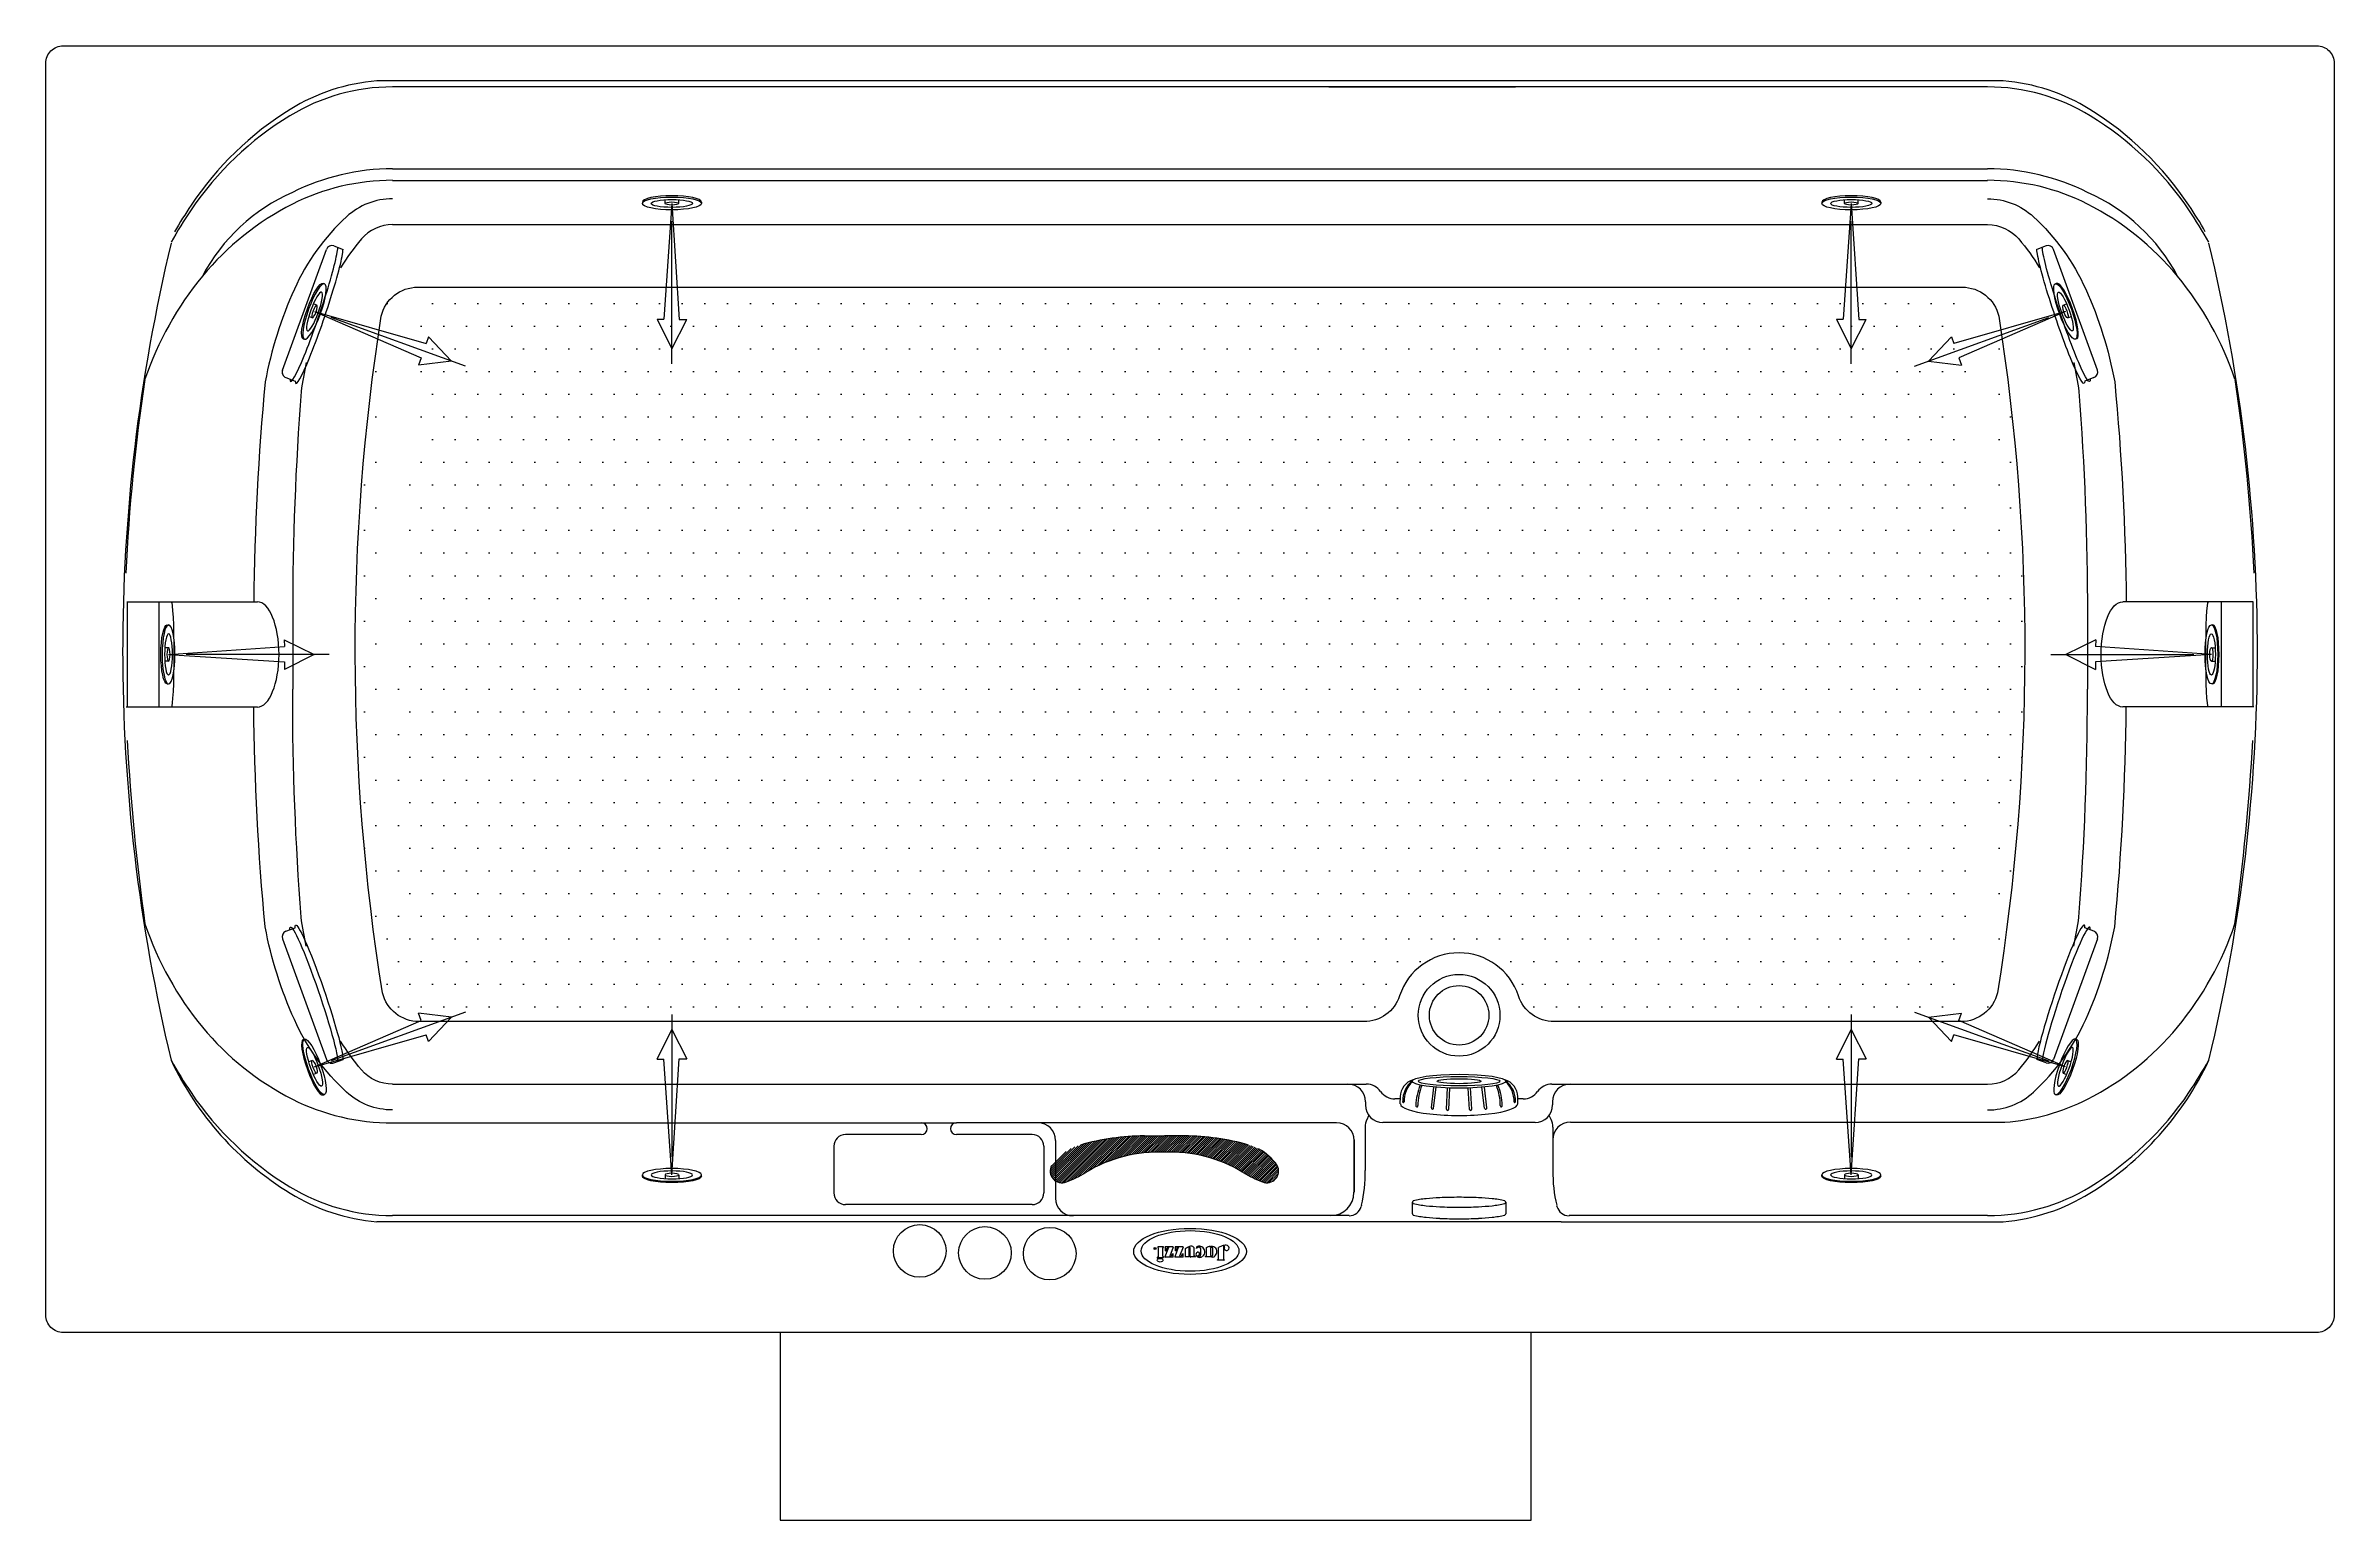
# Model space of a CAD drawing. Header units: millimetres. Extents: x -1239.85 to -1238.25, y 2235.66 to 2236.69.
import ezdxf
from ezdxf.enums import TextEntityAlignment as Align

# ---------------------------------------------------------------- set-up
doc = ezdxf.new("R2010")
doc.units = ezdxf.units.MM
doc.linetypes.add('CENTER', pattern=[2, 1.25, -0.25, 0.25, -0.25])
for name, color, linetype in [('CONTOR04', 7, 'Continuous'), ('jacuzzi', 1, 'Continuous'), ('LCENTR02', 1, 'CENTER'), ('LCOTA02', 1, 'Continuous')]:
    doc.layers.add(name, color=color, linetype=linetype)
doc.styles.add('ROMANS', font='romans', dxfattribs={"height": 4})

# ---------------------------------------------------------------- blocks, each defined once
blk = doc.blocks.new('A$C302A24D9')
at = {"layer": 'jacuzzi'}
for p, q in [((0, 1.23), (0, 1.02)), ((1.81, 1.02), (1.81, 1.61)), ((2.9, 1.02), (2.9, 1.61)), ((4.71, 1.23), (4.71, 1.02))]:
    blk.add_line(p, q, dxfattribs=at)
at = {"layer": 'jacuzzi', "extrusion": (0, 0, -1)}
for centre, major_axis, ratio, start_param, end_param in [((2.36, 1.23), (2.36, 0), 0.431953, 3.141593, 6.283185), ((2.36, 1.02), (2.36, 0), 0.431953, 3.141593, 9.424778), ((2.36, 1.02), (1.65, 0), 0.381644, 3.141593, 9.424778), ((2.36, 1.02), (0.544, 0), 0.461888, 1.570796326794896, 7.853981633974482)]:
    blk.add_ellipse(centre, major_axis=major_axis, ratio=ratio, start_param=start_param, end_param=end_param, dxfattribs=at)
blk = doc.blocks.new('BMG')
at = {"layer": 'LCENTR02'}
blk.add_line((0, -12.84), (0, 1.55), dxfattribs=at)
at = {"layer": 'LCOTA02'}
for p, q in [((0, 0), (-0.59, -9.27)), ((0, 0), (0.64, -9.26)), ((0, -11.64), (-1.2, -9.27)), ((-0.59, -9.27), (-1.2, -9.27)), ((1.18, -9.25), (0, -11.64)), ((1.18, -9.25), (0.64, -9.26))]:
    blk.add_line(p, q, dxfattribs=at)
at = {"layer": 'CONTOR04', "yscale": 0.5}
blk.add_blockref('A$C302A24D9', (-2.36, -0.51), dxfattribs=at)

msp = doc.modelspace()

# ---------------------------------------------------------------- hatches: boundary and pattern name
at = {"layer": 'jacuzzi'}
h = msp.add_hatch(dxfattribs=at)
h.set_pattern_fill('DOTS', color=256, scale=0.01, style=0)
h.set_pattern_definition([(0, (7.85173, -7.250472), (0.0079375, 0.015875), [0, -0.015875])])
edge = h.paths.add_edge_path()
edge.add_arc((-1238.9307, 2236.03), 0.0263, 270, 341.8038, ccw=False)
edge.add_line((-1238.9307, 2236.0038), (-1239.5913, 2236.0038))
edge.add_arc((-1239.5913, 2236.03), 0.0262, 193.3149, 270, ccw=False)
edge.add_arc((-1238.1247, 2236.2634), 1.5113, 171.103, 189.1149, ccw=False)
edge.add_arc((-1239.5922, 2236.4912), 0.0263, 90, 167.0042, ccw=False)
edge.add_line((-1239.5922, 2236.5175), (-1238.5125, 2236.5175))
edge.add_arc((-1238.5125, 2236.4912), 0.0262, 12.9958, 90, ccw=False)
edge.add_arc((-1239.98, 2236.2634), 1.5113, -9.1149, 8.897, ccw=False)
edge.add_arc((-1238.5133, 2236.03), 0.0262, 270, 346.6851, ccw=False)
edge.add_line((-1238.5133, 2236.0038), (-1238.7977, 2236.0038))
edge.add_arc((-1238.7977, 2236.03), 0.0263, 198.1962, 270, ccw=False)
edge.add_arc((-1238.8642, 2236.0082), 0.0437, 18.1962, 161.8038)
h = msp.add_hatch(dxfattribs=at)
h.set_pattern_fill('ANSI31', color=256, scale=0.00819, style=0)
h.set_pattern_definition([(45, (-1241.4412292, 2240.4762011), (-0.00072390057, 0.00072390057), [])])
h.paths.add_polyline_path([(-1239.0153, 2235.8984, 0.040015), (-1239.0014, 2235.8916, 0.693838), (-1238.9914, 2235.9032, 0.117767), (-1239.0044, 2235.9147, 0.051981), (-1239.0114, 2235.9175, 0.067757), (-1239.0562, 2235.9239), (-1239.0702, 2235.9239), (-1239.0843, 2235.9239, 0.067757), (-1239.129, 2235.9175, 0.051981), (-1239.1361, 2235.9147, 0.117767), (-1239.149, 2235.9032, 0.693838), (-1239.139, 2235.8916, 0.040015), (-1239.1251, 2235.8984, -0.150241), (-1239.0702, 2235.9124, -0.150241)])

# ---------------------------------------------------------------- linework, layer by layer
for p, q in [((-1239.2371, 2236.6618), (-1239.6209, 2236.6618)), ((-1239.2371, 2236.6575), (-1239.6099, 2236.6575)), ((-1238.4838, 2236.6618), (-1239.2371, 2236.6618)), ((-1238.4947, 2236.6575), (-1239.2371, 2236.6575)), ((-1238.9838, 2236.6575), (-1239.1473, 2236.6575)), ((-1238.9553, 2236.6575), (-1238.8247, 2236.6575)), ((-1239.6099, 2236.6003), (-1238.4947, 2236.6003)), ((-1239.6099, 2236.5921), (-1239.2371, 2236.5921)), ((-1239.2371, 2236.5921), (-1238.4947, 2236.5921)), ((-1239.6099, 2236.5612), (-1238.4947, 2236.5612)), ((-1239.6509, 2236.5463), (-1239.6444, 2236.5439)), ((-1238.4538, 2236.5463), (-1238.4603, 2236.5439)), ((-1239.6868, 2236.4594), (-1239.6561, 2236.5438)), ((-1238.4178, 2236.4594), (-1238.4485, 2236.5438)), ((-1239.6844, 2236.4542), (-1239.6779, 2236.4518)), ((-1238.4203, 2236.4542), (-1238.4267, 2236.4518)), ((-1239.7956, 2236.2974), (-1239.7044, 2236.2974)), ((-1239.7954, 2236.2974), (-1239.7954, 2236.2239)), ((-1239.7732, 2236.2974), (-1239.7732, 2236.2239)), ((-1239.6797, 2236.2887), (-1239.6797, 2236.2363)), ((-1238.4249, 2236.2887), (-1238.4249, 2236.2363)), ((-1238.3091, 2236.2974), (-1238.4002, 2236.2974)), ((-1238.3315, 2236.2974), (-1238.3315, 2236.2239)), ((-1238.3093, 2236.2974), (-1238.3093, 2236.2239)), ((-1239.6797, 2236.2326), (-1239.6797, 2236.2363)), ((-1238.4249, 2236.2326), (-1238.4249, 2236.2363)), ((-1239.7962, 2236.2239), (-1239.7044, 2236.2239)), ((-1238.3085, 2236.2239), (-1238.4002, 2236.2239)), ((-1239.6844, 2236.0671), (-1239.6779, 2236.0694)), ((-1238.4203, 2236.0671), (-1238.4267, 2236.0694)), ((-1239.6868, 2236.0618), (-1239.6561, 2235.9774)), ((-1238.4178, 2236.0618), (-1238.4485, 2235.9774)), ((-1239.6509, 2235.975), (-1239.6444, 2235.9774)), ((-1238.4538, 2235.975), (-1238.4603, 2235.9774)), ((-1239.6099, 2235.96), (-1238.9291, 2235.96)), ((-1238.8836, 2235.9435), (-1238.8819, 2235.958)), ((-1238.8821, 2235.9433), (-1238.8803, 2235.9579)), ((-1238.873, 2235.9425), (-1238.8723, 2235.9574)), ((-1238.8714, 2235.9424), (-1238.8706, 2235.9573)), ((-1238.857, 2235.9424), (-1238.8578, 2235.9573)), ((-1238.8554, 2235.9425), (-1238.8562, 2235.9574)), ((-1238.8464, 2235.9433), (-1238.8482, 2235.9579)), ((-1238.8448, 2235.9435), (-1238.8465, 2235.958)), ((-1238.7993, 2235.96), (-1238.4947, 2235.96)), ((-1238.9296, 2235.9478), (-1238.9296, 2235.9455)), ((-1238.9285, 2235.9354), (-1238.9272, 2235.9381)), ((-1238.9052, 2235.9497), (-1238.9091, 2235.9497)), ((-1238.9053, 2235.9463), (-1238.9052, 2235.9513)), ((-1238.9053, 2235.9463), (-1238.9052, 2235.9513)), ((-1238.8232, 2235.9463), (-1238.8232, 2235.9513)), ((-1238.8193, 2235.9497), (-1238.8232, 2235.9497)), ((-1238.7999, 2235.9354), (-1238.8013, 2235.9381)), ((-1238.7988, 2235.9478), (-1238.7988, 2235.9455)), ((-1239.6099, 2235.933), (-1239.2157, 2235.933)), ((-1239.2402, 2235.9248), (-1239.2932, 2235.9248)), ((-1238.9499, 2235.933), (-1239.2157, 2235.933)), ((-1239.1627, 2235.9248), (-1239.2157, 2235.9248)), ((-1239.1463, 2235.9207), (-1239.1463, 2235.8799)), ((-1239.0843, 2235.9239), (-1239.0702, 2235.9239)), ((-1239.0562, 2235.9239), (-1239.0702, 2235.9239)), ((-1238.9376, 2235.9212), (-1238.9376, 2235.8844)), ((-1238.9376, 2235.8844), (-1238.9376, 2235.9207)), ((-1238.9298, 2235.9299), (-1238.9298, 2235.8996)), ((-1238.8111, 2235.9332), (-1238.9174, 2235.9332)), ((-1238.7986, 2235.9299), (-1238.7986, 2235.8996)), ((-1238.7864, 2235.9334), (-1238.4827, 2235.9334)), ((-1239.3013, 2235.9166), (-1239.3013, 2235.884)), ((-1239.1545, 2235.9166), (-1239.1545, 2235.884)), ((-1239.1627, 2235.8758), (-1239.2932, 2235.8758)), ((-1238.9325, 2235.8753), (-1238.9326, 2235.8746)), ((-1238.8969, 2235.8775), (-1238.8969, 2235.8694)), ((-1238.8315, 2235.8775), (-1238.8315, 2235.8694)), ((-1238.796, 2235.8753), (-1238.7958, 2235.8746)), ((-1238.7929, 2235.8638), (-1239.6209, 2235.8638)), ((-1238.9411, 2235.8681), (-1239.6099, 2235.8681)), ((-1238.7929, 2235.8638), (-1238.4838, 2235.8638)), ((-1238.4947, 2235.8681), (-1238.7873, 2235.8681)), ((-1239.0749, 2235.8462), (-1239.0749, 2235.846)), ((-1239.071, 2235.8463), (-1239.0748, 2235.8463)), ((-1239.0709, 2235.8462), (-1239.0709, 2235.846)), ((-1239.0674, 2235.8457), (-1239.0699, 2235.8392)), ((-1239.0641, 2235.8462), (-1239.0696, 2235.8462)), ((-1239.0696, 2235.8462), (-1239.0696, 2235.8435)), ((-1239.0692, 2235.8434), (-1239.0696, 2235.8434)), ((-1239.064, 2235.8461), (-1239.0665, 2235.8397)), ((-1239.0641, 2235.8414), (-1239.0644, 2235.8414)), ((-1239.0641, 2235.8392), (-1239.0641, 2235.8414)), ((-1239.0605, 2235.8457), (-1239.063, 2235.8392)), ((-1239.0627, 2235.8462), (-1239.0627, 2235.8435)), ((-1239.0572, 2235.8462), (-1239.0626, 2235.8462)), ((-1239.0623, 2235.8434), (-1239.0626, 2235.8434)), ((-1239.0571, 2235.8461), (-1239.0596, 2235.8397)), ((-1239.0572, 2235.8414), (-1239.0575, 2235.8414)), ((-1239.0571, 2235.8392), (-1239.0571, 2235.8414)), ((-1239.0494, 2235.8398), (-1239.0494, 2235.8448)), ((-1239.0479, 2235.8459), (-1239.0479, 2235.8453)), ((-1239.045, 2235.8452), (-1239.045, 2235.8407)), ((-1239.0408, 2235.8399), (-1239.0408, 2235.8457)), ((-1239.0383, 2235.8461), (-1239.0383, 2235.8465)), ((-1239.0325, 2235.8374), (-1239.0325, 2235.8457)), ((-1239.029, 2235.8464), (-1239.029, 2235.8375)), ((-1239.0641, 2235.8391), (-1239.0698, 2235.8391)), ((-1239.0572, 2235.8391), (-1239.0629, 2235.8391)), ((-1239.0532, 2235.8392), (-1239.0557, 2235.8392)), ((-1239.0489, 2235.8392), (-1239.0521, 2235.8392)), ((-1239.0489, 2235.8397), (-1239.0493, 2235.8397)), ((-1239.0488, 2235.8396), (-1239.0488, 2235.8392)), ((-1239.0416, 2235.8393), (-1239.0416, 2235.8395)), ((-1239.0414, 2235.8397), (-1239.041, 2235.8397)), ((-1239.0383, 2235.8392), (-1239.0414, 2235.8392)), ((-1239.0381, 2235.8394), (-1239.0381, 2235.8393)), ((-1239.0332, 2235.837), (-1239.0332, 2235.8372)), ((-1239.033, 2235.8374), (-1239.0325, 2235.8374)), ((-1239.0287, 2235.8369), (-1239.033, 2235.8369)), ((-1239.0289, 2235.8374), (-1239.0287, 2235.8374)), ((-1239.0285, 2235.8372), (-1239.0285, 2235.837)), ((-1239.3388, 2235.7863), (-1239.3388, 2235.6551)), ((-1238.8138, 2235.6551), (-1238.8138, 2235.7863)), ((-1239.3388, 2235.6551), (-1238.8138, 2235.6551))]:
    msp.add_line(p, q, dxfattribs=at)
at = {"layer": 'jacuzzi', "color": 3}
msp.add_lwpolyline([(-1238.2523, 2235.7986, -0.414214), (-1238.2646, 2235.7863), (-1239.8401, 2235.7863, -0.414214), (-1239.8523, 2235.7986), (-1239.8523, 2236.6741, -0.414214), (-1239.8401, 2236.6863), (-1238.2646, 2236.6863, -0.414214), (-1238.2523, 2236.6741)], format="xyb", close=True, dxfattribs=at)
at = {"layer": 'jacuzzi'}
for points in [[(-1239.6099, 2236.5793, 0.188149), (-1239.642, 2236.5667, 0.101334), (-1239.6785, 2236.5161, 0.059725), (-1239.6989, 2236.4512, 0.021376), (-1239.7069, 2236.2974)], [(-1238.4947, 2236.5793, -0.188149), (-1238.4626, 2236.5667, -0.101334), (-1238.4261, 2236.5161, -0.059725), (-1238.4058, 2236.4512, -0.021376), (-1238.3978, 2236.2974)], [(-1239.6099, 2236.5612, 0.219593), (-1239.6317, 2236.5512, 0.041078), (-1239.6462, 2236.531)], [(-1238.4947, 2236.5612, -0.219593), (-1238.4729, 2236.5512, -0.041078), (-1238.4584, 2236.531)], [(-1239.6702, 2236.4647, 0.016396), (-1239.6738, 2236.4445, 0.018885), (-1239.6797, 2236.2887)], [(-1238.4345, 2236.4647, -0.016396), (-1238.4308, 2236.4445, -0.018885), (-1238.4249, 2236.2887)], [(-1239.6702, 2236.0566, -0.016396), (-1239.6738, 2236.0768, -0.018885), (-1239.6797, 2236.2326)], [(-1238.4345, 2236.0566, 0.016396), (-1238.4308, 2236.0768, 0.018885), (-1238.4249, 2236.2326)], [(-1239.6099, 2235.942, -0.188149), (-1239.642, 2235.9545, -0.101334), (-1239.6785, 2236.0052, -0.059725), (-1239.6989, 2236.07, -0.021376), (-1239.7069, 2236.2239)], [(-1238.4947, 2235.942, 0.188149), (-1238.4626, 2235.9545, 0.101334), (-1238.4261, 2236.0052, 0.059725), (-1238.4058, 2236.07, 0.021376), (-1238.3978, 2236.2239)], [(-1239.6099, 2235.96, -0.219593), (-1239.6317, 2235.9701, -0.041078), (-1239.6462, 2235.9902)], [(-1238.4947, 2235.96, 0.219593), (-1238.4729, 2235.9701, 0.041078), (-1238.4584, 2235.9902)], [(-1239.0745, 2235.8456), (-1239.0745, 2235.8394, -0.309408), (-1239.0746, 2235.8392, 0.090701), (-1239.0753, 2235.8388, 0.365017), (-1239.0754, 2235.8387), (-1239.0753, 2235.8385, 0.451807), (-1239.075, 2235.8385, -0.178007), (-1239.074, 2235.8388)], [(-1239.0741, 2235.8388), (-1239.071, 2235.8388, 0.414214), (-1239.0709, 2235.8389), (-1239.0709, 2235.8393, 0.414214), (-1239.071, 2235.8394), (-1239.0713, 2235.8394, -0.414214), (-1239.0714, 2235.8395), (-1239.0714, 2235.8456)], [(-1239.0528, 2235.8464, 0.062974), (-1239.0555, 2235.845, 0.257829), (-1239.0558, 2235.8445), (-1239.0558, 2235.8392)], [(-1239.0522, 2235.8392), (-1239.0522, 2235.8455, 0.135484), (-1239.0522, 2235.8456, 0.597309), (-1239.0531, 2235.8455, 0.11277), (-1239.0531, 2235.8455), (-1239.0531, 2235.8392)]]:
    msp.add_lwpolyline(points, format="xyb", dxfattribs=at)
for points in [[(-1238.9058, 2236.0218, -0.323974), (-1238.9307, 2236.0038), (-1239.5913, 2236.0038, -0.347675), (-1239.6169, 2236.024, -0.078754), (-1239.6178, 2236.4971, -0.349236), (-1239.5922, 2236.5175), (-1238.5125, 2236.5175, -0.349236), (-1238.4869, 2236.4971, -0.078754), (-1238.4878, 2236.024, -0.347675), (-1238.5133, 2236.0038), (-1238.7977, 2236.0038, -0.323974), (-1238.8227, 2236.0218, 0.72393)], [(-1239.0381, 2235.8451), (-1239.0381, 2235.8406, 1), (-1239.0364, 2235.8406), (-1239.0364, 2235.8451, 1)]]:
    msp.add_lwpolyline(points, format="xyb", close=True, dxfattribs=at)
for centre, radius in [((-1238.8642, 2236.0082), 0.0286), ((-1238.8642, 2236.0082), 0.0208), ((-1239.2413, 2235.8434), 0.0184), ((-1239.1957, 2235.842), 0.0184), ((-1239.1504, 2235.8415), 0.0184), ((-1239.0768, 2235.8452), 0.000696)]:
    msp.add_circle(centre, radius, dxfattribs=at)
for centre, radius, start, end in [((-1239.6099, 2236.5199), 0.1376, 90, 121.4315), ((-1239.6099, 2236.5266), 0.1356, 94.6272, 121.8405), ((-1238.4947, 2236.5199), 0.1376, 58.5685, 90), ((-1238.4947, 2236.5266), 0.1356, 58.1595, 85.3728), ((-1239.5615, 2236.4485), 0.2275, 121.8405, 146.2966), ((-1238.5432, 2236.4485), 0.2275, 33.7034, 58.1595), ((-1239.5642, 2236.445), 0.2254, 121.4315, 145.8725), ((-1238.5405, 2236.445), 0.2254, 34.1275, 58.5685), ((-1239.6099, 2236.4448), 0.1555, 90, 116.739), ((-1239.6099, 2236.4367), 0.1555, 90, 116.739), ((-1238.4947, 2236.4448), 0.1555, 63.261, 90), ((-1238.4947, 2236.4367), 0.1555, 63.261, 90), ((-1239.6269, 2236.4636), 0.1313, 113.8287, 152.0047), ((-1238.4778, 2236.4636), 0.1313, 27.9953, 66.1713), ((-1239.4917, 2236.3959), 0.3129, 145.8725, 150.744), ((-1239.4846, 2236.3973), 0.3199, 146.2966, 150.2145), ((-1239.5922, 2236.4014), 0.1949, 116.739, 140.5737), ((-1238.5125, 2236.4014), 0.1949, 39.4263, 63.261), ((-1238.6201, 2236.3973), 0.3199, 29.7855, 33.7034), ((-1238.613, 2236.3959), 0.3129, 29.256, 34.1275), ((-1238.5688, 2236.2615), 1.2298, 166.5117, 180.019), ((-1239.6523, 2236.5425), 0.00408, 70, 160), ((-1238.4524, 2236.5425), 0.00408, 20, 110), ((-1239.5358, 2236.2615), 1.2298, 359.981, 13.4883), ((-1239.5644, 2236.3786), 0.2309, 140.5737, 161.1934), ((-1238.5403, 2236.3786), 0.2309, 18.8066, 39.4263), ((-1238.4643, 2236.2552), 1.3335, 171.47, 177.3262), ((-1239.683, 2236.458), 0.00408, 160, 250), ((-1238.4217, 2236.458), 0.00408, 290, 20), ((-1239.6404, 2236.2552), 1.3335, 2.6738, 8.53), ((-1238.5688, 2236.2636), 1.2298, 179.981, 193.4883), ((-1239.5358, 2236.2636), 1.2298, 346.5117, 0.019), ((-1238.2629, 2236.2842), 1.5348, 183.1321, 187.9445), ((-1239.8418, 2236.2842), 1.5348, 352.0555, 356.8679), ((-1239.5644, 2236.1465), 0.2309, 198.8066, 219.4263), ((-1239.683, 2236.0632), 0.00408, 110, 200), ((-1238.4217, 2236.0632), 0.00408, 340, 70), ((-1238.5403, 2236.1465), 0.2309, 320.5737, 341.1934), ((-1239.5922, 2236.1237), 0.1949, 219.4263, 243.261), ((-1238.5125, 2236.1237), 0.1949, 296.739, 320.5737), ((-1239.567, 2236.0699), 0.2185, 205.2358, 238.4122), ((-1239.4917, 2236.1297), 0.3129, 209.2635, 214.1275), ((-1239.6523, 2235.9788), 0.00408, 200, 290), ((-1238.4524, 2235.9788), 0.00408, 250, 340), ((-1238.5376, 2236.0699), 0.2185, 301.5878, 334.7642), ((-1238.613, 2236.1297), 0.3129, 325.8725, 330.7365), ((-1239.5642, 2236.0806), 0.2254, 214.1275, 238.5685), ((-1238.9419, 2235.9478), 0.0123, 0, 90), ((-1238.9291, 2235.9478), 0.0123, 35.3694, 90), ((-1238.9091, 2235.962), 0.0123, 215.3694, 270), ((-1238.893, 2235.9512), 0.0123, 105.4909, 179.5), ((-1238.8858, 2235.9484), 0.0178, 127.8314, 181.6456), ((-1238.8828, 2235.9477), 0.0199, 134.3309, 180.2321), ((-1238.8585, 2235.9448), 0.0359, 156.1373, 179.444), ((-1238.8543, 2235.9448), 0.0387, 158.2863, 179.644), ((-1238.8741, 2235.9448), 0.0387, 0.356, 21.7114), ((-1238.8699, 2235.9448), 0.0359, 0.556, 23.8599), ((-1238.8355, 2235.9512), 0.0123, 0.5, 74.4472), ((-1238.8426, 2235.9484), 0.0178, 358.3544, 52.1082), ((-1238.8456, 2235.9477), 0.0199, 359.7679, 45.0739), ((-1238.8193, 2235.962), 0.0123, 270, 324.6306), ((-1238.7993, 2235.9478), 0.0123, 90, 144.6306), ((-1238.7866, 2235.9478), 0.0123, 90, 180), ((-1238.5405, 2236.0806), 0.2254, 301.4315, 325.8725), ((-1239.6099, 2236.0884), 0.1555, 243.261, 270), ((-1238.9174, 2235.9455), 0.0123, 180, 270), ((-1238.9032, 2235.9477), 0.000502, 158.3204, 352.6804), ((-1238.8937, 2235.9449), 0.000723, 160.0987, 10.7386), ((-1238.8828, 2235.9434), 0.000793, 170.818, 354.7502), ((-1238.8722, 2235.9425), 0.000809, 176.3618, 357.5776), ((-1238.8562, 2235.9425), 0.000809, 182.4224, 3.6382), ((-1238.8456, 2235.9434), 0.000793, 185.2498, 9.182), ((-1238.8347, 2235.9449), 0.000723, 169.2614, 19.9013), ((-1238.8253, 2235.9477), 0.000502, 187.3196, 21.6796), ((-1238.8111, 2235.9455), 0.0123, 270, 0), ((-1238.4947, 2236.0884), 0.1555, 274.4405, 296.739), ((-1239.2932, 2235.9166), 0.00817, 90, 180), ((-1239.2402, 2235.9289), 0.00408, 270, 90), ((-1239.2157, 2235.9289), 0.00408, 90, 270), ((-1239.1627, 2235.9166), 0.00817, 0, 90), ((-1239.1586, 2235.9207), 0.0123, 0, 90), ((-1239.0831, 2235.7564), 0.1675, 90.3971, 105.9022), ((-1239.0573, 2235.7564), 0.1675, 74.0978, 89.6029), ((-1238.9499, 2235.9207), 0.0123, 0, 90), ((-1238.9499, 2235.9207), 0.0123, 0, 90), ((-1238.9176, 2235.9299), 0.0123, 153.4979, 180), ((-1238.9176, 2235.9299), 0.0123, 153.4979, 180), ((-1238.8109, 2235.9299), 0.0123, 0, 26.5021), ((-1238.7864, 2235.9212), 0.0123, 90, 180), ((-1239.0748, 2235.816), 0.0965, 87.2469, 121.424), ((-1239.0656, 2235.816), 0.0965, 58.576, 92.7531), ((-1239.0219, 2235.8818), 0.0373, 35.0288, 61.8953), ((-1239.6099, 2236.0057), 0.1376, 238.5685, 270), ((-1239.1419, 2235.8993), 0.00819, 151.3486, 292.3936), ((-1239.174, 2235.9814), 0.0964, 291.466, 300.4595), ((-1238.9664, 2235.9814), 0.0964, 239.5405, 248.534), ((-1238.9986, 2235.8993), 0.00819, 247.6064, 28.6514), ((-1239.0223, 2235.8974), 0.0925, 346.1843, 1.3923), ((-1238.7061, 2235.8974), 0.0925, 178.6077, 193.8157), ((-1238.4947, 2236.0057), 0.1376, 270, 301.4315), ((-1239.6099, 2235.999), 0.1356, 238.1595, 265.3728), ((-1239.2932, 2235.884), 0.00817, 180, 270), ((-1239.1627, 2235.884), 0.00817, 270, 0), ((-1239.1341, 2235.8803), 0.0123, 180, 270), ((-1238.954, 2235.8844), 0.0163, 270, 0), ((-1238.9411, 2235.8768), 0.00875, 270, 345.3158), ((-1238.896, 2235.8775), 0.000857, 104.1631, 180), ((-1238.896, 2235.8775), 0.000857, 180, 255.8369), ((-1238.8807, 2235.8169), 0.0634, 95.9674, 104.1631), ((-1238.8807, 2235.9381), 0.0634, 255.8369, 264.0326), ((-1238.8709, 2235.7229), 0.1579, 92.4792, 95.9674), ((-1238.8709, 2236.0321), 0.1579, 264.0326, 267.5208), ((-1238.8642, 2235.5684), 0.3125, 90, 92.4792), ((-1238.8642, 2236.1865), 0.3125, 267.5208, 270), ((-1238.8642, 2235.5684), 0.3125, 87.5208, 90), ((-1238.8642, 2236.1865), 0.3125, 270, 272.4792), ((-1238.8575, 2235.7229), 0.1579, 84.0326, 87.5208), ((-1238.8575, 2236.0321), 0.1579, 272.4792, 275.9674), ((-1238.8477, 2235.8169), 0.0634, 75.8369, 84.0326), ((-1238.8477, 2235.9381), 0.0634, 275.9674, 284.1631), ((-1238.8324, 2235.8775), 0.000857, 0, 75.8369), ((-1238.8324, 2235.8775), 0.000857, 284.1631, 0), ((-1238.7873, 2235.8768), 0.00875, 194.6842, 270), ((-1238.4947, 2235.999), 0.1356, 274.6272, 301.8405), ((-1238.896, 2235.8694), 0.000857, 180, 255.8369), ((-1238.8807, 2235.93), 0.0634, 255.8369, 264.0326), ((-1238.8709, 2236.024), 0.1579, 264.0326, 267.5208), ((-1238.8642, 2236.1784), 0.3125, 267.5208, 270), ((-1238.8642, 2236.1784), 0.3125, 270, 272.4792), ((-1238.8575, 2236.024), 0.1579, 272.4792, 275.9674), ((-1238.8477, 2235.93), 0.0634, 275.9674, 284.1631), ((-1238.8324, 2235.8694), 0.000857, 284.1631, 0), ((-1239.0748, 2235.8462), 0.0000799, 90, 180), ((-1239.0748, 2235.846), 0.0000799, 180, 273.6112), ((-1239.0748, 2235.8456), 0.00032, 0, 93.6112), ((-1239.071, 2235.8456), 0.00032, 82.1724, 180), ((-1239.071, 2235.8462), 0.0000799, 0, 90), ((-1239.071, 2235.846), 0.0000799, 262.1724, 0), ((-1239.0696, 2235.8461), 0.0000799, 90, 180), ((-1239.0696, 2235.8435), 0.0000799, 180, 270), ((-1239.0692, 2235.8435), 0.0000996, 270, 3.7772), ((-1239.0668, 2235.8437), 0.00229, 114.8275, 183.7772), ((-1239.0674, 2235.8437), 0.00213, 94.0743, 101.2218), ((-1239.0675, 2235.8457), 0.0000996, 338.9296, 94.0743), ((-1239.0668, 2235.8416), 0.00225, 310.1573, 355.0588), ((-1239.0644, 2235.8414), 0.0000799, 90, 175.0588), ((-1239.0641, 2235.8461), 0.0000996, 338.9296, 90), ((-1239.0641, 2235.8414), 0.0000799, 0, 90), ((-1239.0626, 2235.8461), 0.0000799, 90, 180), ((-1239.0626, 2235.8435), 0.0000799, 180, 270), ((-1239.0623, 2235.8435), 0.0000996, 270, 3.7772), ((-1239.0599, 2235.8437), 0.00229, 114.8275, 183.7772), ((-1239.0604, 2235.8437), 0.00213, 94.0743, 101.2218), ((-1239.0606, 2235.8457), 0.0000996, 338.9296, 94.0743), ((-1239.0598, 2235.8416), 0.00225, 310.1573, 355.0588), ((-1239.0575, 2235.8414), 0.0000799, 90, 175.0588), ((-1239.0572, 2235.8461), 0.0000996, 338.9296, 90), ((-1239.0572, 2235.8414), 0.0000799, 0, 90), ((-1239.0515, 2235.843), 0.00369, 84.0736, 109.8501), ((-1239.0512, 2235.8448), 0.00188, 0, 87.9232), ((-1239.0466, 2235.841), 0.00156, 114.3936, 205.9072), ((-1239.0456, 2235.8417), 0.00277, 209.5272, 267.5019), ((-1239.0453, 2235.8428), 0.00409, 115.0031, 128.9089), ((-1239.0478, 2235.8459), 0.0000996, 129.1312, 180), ((-1239.0478, 2235.8453), 0.0000996, 180, 324.8584), ((-1239.0461, 2235.8442), 0.00192, 115.2704, 144.8584), ((-1239.0468, 2235.8413), 0.00121, 290.2833, 110.7343), ((-1239.0458, 2235.843), 0.00374, 61.6824, 109.3433), ((-1239.046, 2235.8438), 0.00233, 78.5772, 114.2197), ((-1239.0463, 2235.8398), 0.000366, 109.0295, 224.0873), ((-1239.0458, 2235.8453), 0.000811, 354.0544, 72.5389), ((-1239.0467, 2235.8407), 0.00172, 330.4373, 359.0124), ((-1239.0458, 2235.8428), 0.0039, 307.1313, 62.2671), ((-1239.0375, 2235.84), 0.00655, 96.286, 120.0862), ((-1239.0368, 2235.8439), 0.00267, 48.3999, 124.2305), ((-1239.0374, 2235.8429), 0.00386, 306.3033, 51.4856), ((-1239.0323, 2235.8457), 0.00016, 118.8232, 180), ((-1239.0243, 2235.83), 0.0178, 105.5604, 116.8444), ((-1239.0275, 2235.8413), 0.00605, 80.1754, 105.4183), ((-1239.0285, 2235.8464), 0.000496, 140.2199, 171.1443), ((-1239.0285, 2235.8463), 0.00053, 117.2029, 136.5289), ((-1239.0286, 2235.8464), 0.000398, 66.1283, 117.2029), ((-1239.0287, 2235.8463), 0.000581, 15.7752, 66.1283), ((-1239.0268, 2235.8453), 0.00161, 149.3882, 303.2376), ((-1239.0285, 2235.8463), 0.000398, 329.3882, 15.7752), ((-1239.0267, 2235.8457), 0.00159, 54.8089, 80.1754), ((-1239.0269, 2235.8455), 0.00185, 302.9803, 54.8089), ((-1239.0698, 2235.8392), 0.0000799, 158.9296, 270), ((-1239.0664, 2235.8397), 0.0000996, 158.9296, 260.3374), ((-1239.0662, 2235.8409), 0.0014, 260.3374, 309.0048), ((-1239.0641, 2235.8392), 0.0000799, 270, 0), ((-1239.0629, 2235.8392), 0.0000799, 158.9296, 270), ((-1239.0595, 2235.8397), 0.0000996, 158.9296, 260.3374), ((-1239.0592, 2235.8409), 0.0014, 260.3374, 309.0048), ((-1239.0572, 2235.8392), 0.0000799, 270, 0), ((-1239.0557, 2235.8392), 0.0000799, 180, 270), ((-1239.0532, 2235.8392), 0.0000799, 270, 0), ((-1239.0521, 2235.8392), 0.0000799, 180, 270), ((-1239.0493, 2235.8398), 0.0000799, 180, 270), ((-1239.0489, 2235.8396), 0.0000799, 0, 90), ((-1239.0489, 2235.8392), 0.0000799, 270, 0), ((-1239.046, 2235.8402), 0.000854, 230.781, 276.3414), ((-1239.0461, 2235.8404), 0.00101, 277.112, 327.2426), ((-1239.0457, 2235.8424), 0.00348, 268.5996, 308.9527), ((-1239.0414, 2235.8395), 0.00016, 90, 180), ((-1239.0414, 2235.8393), 0.00016, 180, 270), ((-1239.041, 2235.8399), 0.00016, 270, 0), ((-1239.0383, 2235.8393), 0.00016, 270, 0), ((-1239.038, 2235.8394), 0.0000799, 51.4553, 180), ((-1239.0367, 2235.8416), 0.00245, 239.9231, 312.2761), ((-1239.033, 2235.8372), 0.00016, 90, 180), ((-1239.033, 2235.837), 0.00016, 180, 270), ((-1239.0289, 2235.8375), 0.00016, 180, 270), ((-1239.0287, 2235.8372), 0.00016, 0, 90), ((-1239.0287, 2235.837), 0.00016, 270, 0)]:
    msp.add_arc(centre, radius, start, end, dxfattribs=at)
for centre, major_axis, ratio, start_param, end_param in [((-1239.6649, 2236.4993), (0.0163, 0.0479), 0.079053, 2.889448, 6.031041), ((-1239.6612, 2236.4979), (0.0163, 0.0479), 0.079053, 2.889448, 6.031041), ((-1239.7644, 2236.2606), (0, 0.0368), 0.049428, 3.141593, 6.283185), ((-1239.7044, 2236.2606), (0, 0.0368), 0.411322, 3.141593, 6.283185), ((-1238.4435, 2236.0234), (0.0163, 0.0479), 0.079053, -0.252144, 2.889448), ((-1238.4397, 2236.022), (0.0163, 0.0479), 0.079053, -0.252144, 2.889448), ((-1238.8642, 2235.9463), (-0.041, 0), 0.198307, -0.002011, 3.145054)]:
    msp.add_ellipse(centre, major_axis=major_axis, ratio=ratio, start_param=start_param, end_param=end_param, dxfattribs=at)
at = {"layer": 'jacuzzi', "extrusion": (0, 0, -1)}
for centre, major_axis, ratio, start_param, end_param in [((-1238.4397, 2236.4993), (-0.0163, 0.0479), 0.079053, 2.889448, 6.031041), ((-1238.4435, 2236.4979), (-0.0163, 0.0479), 0.079053, 2.889448, 6.031041), ((-1238.4002, 2236.2606), (0, 0.0368), 0.411322, 3.141593, 6.283185), ((-1238.3403, 2236.2606), (0, 0.0368), 0.049428, 3.141593, 6.283185), ((-1239.6649, 2236.022), (-0.0163, 0.0479), 0.079053, -0.252144, 2.889448), ((-1239.6612, 2236.0234), (-0.0163, 0.0479), 0.079053, -0.252144, 2.889448)]:
    msp.add_ellipse(centre, major_axis=major_axis, ratio=ratio, start_param=start_param, end_param=end_param, dxfattribs=at)
at = {"layer": 'jacuzzi'}
for centre, major_axis, ratio in [((-1238.8642, 2235.9621), (-0.0327, 0), 0.1484), ((-1238.8642, 2235.9621), (-0.0285, 0), 0.114375), ((-1238.8642, 2235.9621), (-0.0154, 0), 0.112344), ((-1239.0523, 2235.8431), (0.0394, 0), 0.408776), ((-1239.0523, 2235.8434), (0.0342, 0), 0.415223), ((-1239.0732, 2235.8369), (0.00206, 0), 0.621803)]:
    msp.add_ellipse(centre, major_axis=major_axis, ratio=ratio, dxfattribs=at)

# ---------------------------------------------------------------- block references
at = {"layer": 'jacuzzi', "yscale": 0.008744157023139087, "zscale": 0.008744157023021728}
for p, xscale, rotation in [((-1239.4146, 2236.576), -0.008744157022985907, 0.0194465556614988), ((-1238.59, 2236.576), -0.008744157022985907, 0.0194465556614988), ((-1239.6644, 2236.5005), 0.008744157022985907, 70.06542589411727), ((-1238.4403, 2236.5005), -0.008744157022985907, 289.9345741058827), ((-1239.7665, 2236.2606), 0.008744157022985907, 89.98055344433855), ((-1238.3382, 2236.2606), -0.008744157022985907, 270.0194465556615), ((-1239.6644, 2235.9721), -0.008744157022985907, 109.9345741058827), ((-1238.4403, 2235.9721), 0.008744157022985907, 250.0654258941173), ((-1239.4146, 2235.8966), 0.008744157022985907, 179.9805534443385), ((-1238.59, 2235.8966), 0.008744157022985907, 179.9805534443385)]:
    msp.add_blockref('BMG', p, dxfattribs=dict(at, xscale=xscale, rotation=rotation))

# ---------------------------------------------------------------- texts
at = {"layer": 'jacuzzi', "style": 'ROMANS'}
msp.add_text('R', height=0.000697, rotation=180, dxfattribs=at).set_placement((-1239.0768, 2235.8452), align=Align.MIDDLE_CENTER)

doc.saveas('drawing.dxf')
